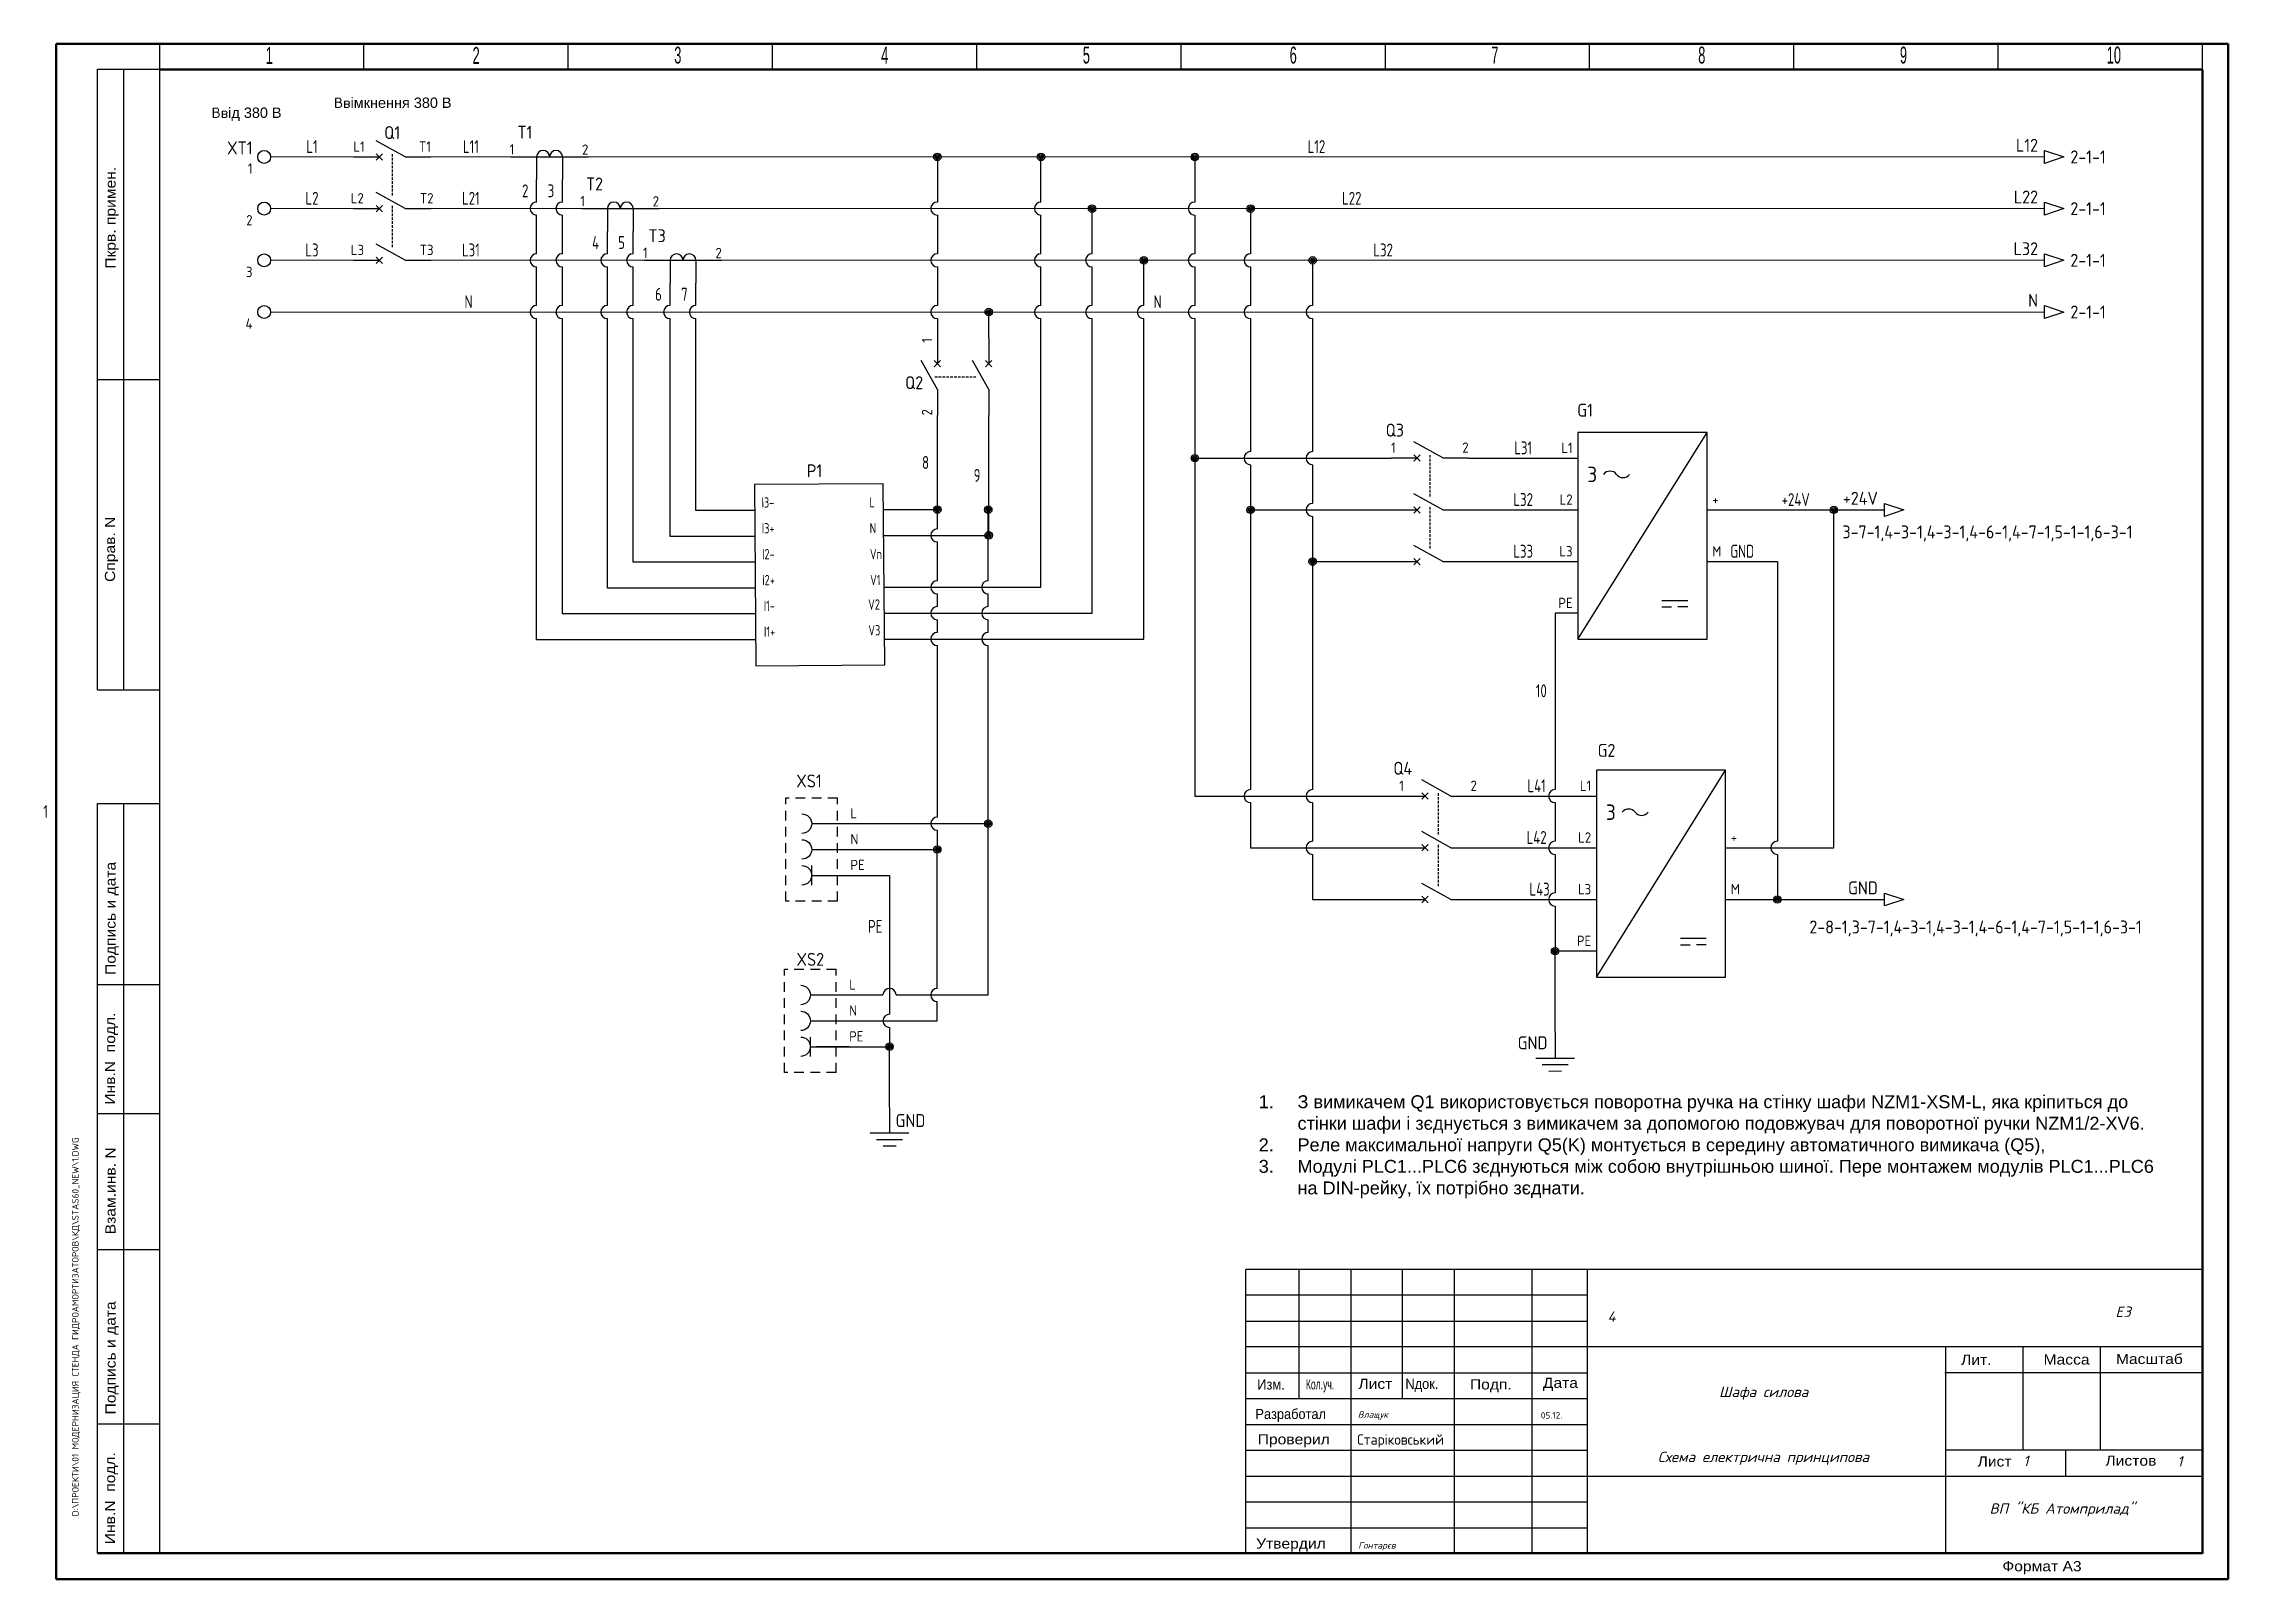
# Model space of a CAD drawing. Header units: millimetres. Extents: x -22 to 400, y -5 to 292.
import ezdxf
from ezdxf.enums import TextEntityAlignment as Align

# ---------------------------------------------------------------- set-up
doc = ezdxf.new("R2010")
doc.units = ezdxf.units.MM
doc.linetypes.add('Caddy_Solid', pattern=[0])
doc.linetypes.add('DASHED', pattern=[0.75, 0.5, -0.25])
for name, color, linetype in [('BLU_10.0mm^2', 5, 'Continuous'), ('GRN_0.75mm^2', 3, 'Continuous'), ('LINK', 9, 'DASHED'), ('RED_2.5mm^2', 1, 'Continuous'), ('SYMS', 7, 'Continuous'), ('TAGS', 51, 'Continuous'), ('TERMS', 4, 'Continuous'), ('TITLE', 7, 'Continuous'), ('WIREFIXED', 130, 'Continuous'), ('WIRENO', 70, 'Continuous'), ('WIREREF', 61, 'Continuous'), ('XREF', 7, 'Continuous')]:
    doc.layers.add(name, color=color, linetype=linetype)
doc.styles.add('Caddy_Vectorfont1n', font='arial.ttf', dxfattribs={"width": 1.1})
doc.styles.add('Caddy_Vectorfont1p', font='arial.ttf', dxfattribs={"width": 0.9})
doc.styles.add('GOST-2.304_Type-B', font='GOST Common.ttf')
doc.styles.add('ITALIC', font='ITALIC')
doc.styles.add('SIMPLEX', font='simplex')
doc.styles.add('WD', font='txt.shx')
doc.styles.add('WD_IEC', font='ISOCP2.shx', dxfattribs={"width": 0.9, "height": 4})

msp = doc.modelspace()

# ---------------------------------------------------------------- texts
at = {"lineweight": 60, "style": 'Caddy_Vectorfont1p', "width": 0.54}
for s, height, p in [('1', 3.27, (20.5, 288.04)), ('2', 3.27, (60.5, 288.04)), ('3', 3.27, (99.5, 288.1)), ('4', 3.27, (139.5, 288.1)), ('5', 3.27, (178.5, 288.1)), ('6', 3.27, (218.5, 288.1)), ('7', 3.27, (257.5, 288.1)), ('8', 3.27, (297.5, 288.1)), ('9', 3.27, (336.5, 288.1)), ('10', 3.275, (376.5, 288.1))]:
    msp.add_text(s, height=height, dxfattribs=at).set_placement(p)
at = {"style": 'Caddy_Vectorfont1n', "width": 1.1}
for s, p in [('Пкрв. примен.', (-8.53, 248.41)), ('Справ. N', (-8.63, 187.83)), ('Подпись и дата', (-8.53, 111.82)), ('Инв.N  подл.', (-8.63, 86.73)), ('Взам.инв. N', (-8.54, 61.67)), ('Подпись и дата', (-8.53, 26.82)), ('Подпись и дата', (-8.53, 26.82)), ('Инв.N  подл.', (-8.63, 1.73)), ('Инв.N  подл.', (-8.63, 1.73))]:
    msp.add_text(s, height=1.965, rotation=90, dxfattribs=at).set_placement(p)
for s, style, width, p in [('Лит.', 'Caddy_Vectorfont1n', 1.1, (348.33, 36.42)), ('Масса', 'Caddy_Vectorfont1n', 1.1, (364.28, 36.47)), ('Масштаб', 'Caddy_Vectorfont1n', 1.1, (378.28, 36.58)), ('Дата', 'Caddy_Vectorfont1n', 1.1, (267.46, 31.96)), ('Изм.', 'Caddy_Vectorfont1p', 0.9, (212.24, 31.65)), ('Кол.уч.', 'Caddy_Vectorfont1p', 0.603, (221.64, 31.67)), ('Лист', 'Caddy_Vectorfont1n', 1.1, (231.79, 31.77)), ('Nдок.', 'Caddy_Vectorfont1p', 0.9, (240.88, 31.76)), ('Подп.', 'Caddy_Vectorfont1n', 1.1, (253.35, 31.66)), ('Разработал', 'Caddy_Vectorfont1p', 0.9, (211.88, 25.94)), ('Проверил', 'Caddy_Vectorfont1n', 1.1, (212.32, 21.04)), ('Лист', 'Caddy_Vectorfont1n', 1.1, (351.52, 16.75)), ('Листов', 'Caddy_Vectorfont1n', 1.1, (376.25, 16.91)), ('Утвердил', 'Caddy_Vectorfont1n', 1.1, (212, 0.88))]:
    msp.add_text(s, height=1.965, dxfattribs=dict(style=style, width=width)).set_placement(p)
at = {"lineweight": 25, "style": 'Caddy_Vectorfont1n', "width": 1.1}
msp.add_text('Формат A3', height=1.965, dxfattribs=at).set_placement((356.31, -3.51))
at = {"layer": 'SYMS', "attachment_point": 1, "style": 'WD'}
for s, width, heights, insert, char_height in [('Вв{\\fArial|b0|i0|c204|p34;ід 380 В}', 20.6835, [0], (10.04, 279.59), 2), ('Вв{\\fArial|b0|i0|c204|p34;імкнення 380 В}', 24.5523, [1.96], (33.7, 281.52), 2), ('\\pxi-3,l4,t4;{\\fArial|b0|i0|c204|p34;1.^IЗ вимикачем Q1 використовується поворотна ручка на стінку шафи NZM1-XSM-L, яка кріпиться до стінки шафи і зєднується з вимикачем за допомогою подовжувач для поворотної ручки NZM1/2-XV6.\\P2.^IРеле максимальної напруги Q5(K) монтується в середину автоматичного вимикача (Q5),\\P3.^IМодулі PLC1...PLC6 зєднуються між собою внутрішньою шиної. Пере монтажем модулів PLC1...PLC6 на DIN-рейку, їх потрібно зєднати. }', 179.8396, [32.58], (210.02, 88.56), 2.5)]:
    msp.add_mtext_dynamic_manual_height_columns(s, width=width, gutter_width=10, heights=heights, dxfattribs=dict(at, insert=insert, char_height=char_height))

# ---------------------------------------------------------------- blocks, each defined once
blk = doc.blocks.new('wd_tb')
at = {"layer": 'TITLE', "color": 1}
for tag, p, height, style in [('JOB#', (-27.8, 21.28), 2, 'ITALIC'), ('ENGINEER', (-76.08, 2.7), 1.25, 'ITALIC'), ('DATE', (-40.71, 2.54), 1.25, 'SIMPLEX'), ('CHKDBY', (-76.23, -2.52), 1.25, 'ITALIC'), ('SHTS', (71.86, -5.33), 2, 'ITALIC'), ('NORMCON', (-76.52, -8.22), 1.25, 'ITALIC'), ('DRAWNBY', (-76.01, -22.6), 1.25, 'ITALIC')]:
    blk.add_attdef(tag, p, '', height=height, dxfattribs=dict(at, style=style))
at = {"layer": 'TITLE', "color": 1, "style": 'ITALIC'}
for tag, p in [('DWG#', (71.9, 22.22)), ('TITLE#1', (13.67, 8.9)), ('TITLE#2', (2.38, 0.12)), ('TITLE#3', (2.35, -5.88)), ('TITLE#4', (0.88, -21.24))]:
    blk.add_attdef(tag, text='', height=2, dxfattribs=at).set_placement(p, align=Align.CENTER)
blk.add_attdef('SH#', text='', height=2, dxfattribs=at).set_placement((62.92, -5.33), align=Align.RIGHT)
at = {"layer": 'TITLE', "color": 1, "style": 'SIMPLEX'}
blk.add_attdef('CAD#', (-323.45, -16.36), '', height=1.25, rotation=90, dxfattribs=at)
at = {"layer": 'TITLE', "color": 7, "flags": 9}
blk.add_attdef('WD_TB', (-308.28, -23.38), '', height=1.57, dxfattribs=at)
blk = doc.blocks.new('HT0002')
blk.add_circle((0, 0), 1.25)
at = {"style": 'WD_IEC'}
for tag, p in [('INST', (-2.25, 6.5)), ('LOC', (-2.25, 3.5)), ('DESC1', (-2.25, -6.25)), ('DESC2', (-2.25, -9.25)), ('DESC3', (-2.25, -12.25))]:
    blk.add_attdef(tag, text='', height=2.5, dxfattribs=at).set_placement(p, align=Align.RIGHT)
at = {"style": 'WD_IEC', "flags": 1}
for tag, p, height in [('ASSYCODE', (2.75, 10.75), 1), ('CATDESC', (2.75, 9.25), 1), ('MFG', (2.75, 7.25), 1.5), ('CAT', (2.75, 4.75), 1.5), ('X4PIN01', (-1.25, 1), 0.25), ('X4TERM01', (-1.25, 0), 0.25), ('X4TERMDESC01', (-1.25, 0.5), 0.4), ('STRIPSEQ', (0, 0), 0.025), ('X2PIN01', (0, 2.25), 0.25), ('X2TERM01', (0, 1.25), 0.25), ('X8PIN01', (0, -0.25), 0.25), ('X2TERMDESC01', (0, 1.75), 0.4), ('X1PIN01', (1.25, 1), 0.25), ('X1TERM01', (1.25, 0), 0.25), ('X1TERMDESC01', (1.25, 0.5), 0.4), ('LINKTERM', (0, -0.04), 0.025), ('X8TERM01', (0, -1.25), 0.25), ('X8TERMDESC01', (0, -0.75), 0.4)]:
    blk.add_attdef(tag, p, '', height=height, dxfattribs=at)
at = {"style": 'WD_IEC', "flags": 8}
for tag, height, p in [('TAGSTRIP', 2.5, (-2.25, 0.5)), ('TERM01', 2, (-2.25, -3.25))]:
    blk.add_attdef(tag, text='', height=height, dxfattribs=at).set_placement(p, align=Align.RIGHT)
blk = doc.blocks.new('HA1S1')
blk.add_lwpolyline([(0, 1.25), (3.75, 0), (0, -1.25)], close=True)
at = {"style": 'WD_IEC'}
for tag, height, flags, p in [('WIRENO', 2.5, 8, (-1.25, 1)), ('SIGCODE', 1, 1, (5, 1.8))]:
    blk.add_attdef(tag, text='', height=height, dxfattribs=dict(at, flags=flags)).set_placement(p, align=Align.RIGHT)
at = {"style": 'WD_IEC', "flags": 1}
blk.add_attdef('X4TERM01', (0, 0), '', height=0.32, dxfattribs=at)
at = {"style": 'WD_IEC'}
blk.add_attdef('XREF', text='', height=2.5, dxfattribs=at).set_placement((5, 0), align=Align.MIDDLE_LEFT)
blk.add_attdef('DESC1', text='', height=2.5, dxfattribs=at).set_placement((-1.25, -1), align=Align.TOP_RIGHT)
blk = doc.blocks.new('HCB1')
for p, q in [((-7.5, 0), (-2.5, 0)), ((2.5, 0), (-3.12, 3.12)), ((-1.88, -0.62), (-3.12, 0.62)), ((-1.88, 0.62), (-3.12, -0.62)), ((2.5, 0), (7.5, 0))]:
    blk.add_line(p, q)
at = {"style": 'WD_IEC'}
for tag, p in [('INST', (-5, 11.12)), ('LOC', (-5, 7.62)), ('TAG1', (-5, 4.12)), ('DESC2', (-5, -14.75)), ('DESC1', (-5, -11.25)), ('DESC3', (-5, -18.25))]:
    blk.add_attdef(tag, text='', height=2.5, dxfattribs=at).set_placement(p, align=Align.RIGHT)
for tag, p, height, flags in [('MFG', (4.92, 12.12), 1.5, 9), ('CAT', (4.92, 9.62), 1.5, 9), ('X4TERM01', (-7.5, 0), 0.32, 1), ('TERM01', (-7.5, 1), 2, 8), ('X2LINK', (0, 2.46), 0.32, 1), ('X8LINK', (0, 0.55), 0.32, 1), ('X1TERM02', (7.5, 0), 0.32, 1), ('ASSYCODE', (12.25, -2.75), 1, 1), ('FAMILY', (12.25, -4.25), 1, 1), ('CATDESC', (12.25, -5.75), 1, 1), ('CONTACT', (12.5, -7.5), 1, 1), ('COMMON', (13.75, -8.75), 1, 1)]:
    blk.add_attdef(tag, p, '', height=height, dxfattribs=dict(at, flags=flags))
at = {"style": 'WD_IEC', "flags": 8}
blk.add_attdef('TERM02', text='', height=2, dxfattribs=at).set_placement((7.5, 1), align=Align.RIGHT)
at = {"lineweight": 15, "style": 'WD_IEC'}
for tag, p in [('RATING1', (-5, -3.75)), ('XREF', (-5, -7.5))]:
    blk.add_attdef(tag, text='', height=2.5, dxfattribs=at).set_placement(p, align=Align.RIGHT)
blk = doc.blocks.new('HCB2')
for p, q in [((-7.5, 0), (-2.5, 0)), ((2.5, 0), (-3.12, 3.12)), ((-1.88, -0.62), (-3.12, 0.62)), ((-1.88, 0.62), (-3.12, -0.62)), ((2.5, 0), (7.5, 0))]:
    blk.add_line(p, q)
at = {"style": 'WD_IEC'}
for tag, p in [('INST', (-5, 11.12)), ('LOC', (-5, 7.62)), ('TAG2', (-5, 4.12)), ('DESC1', (-5, -13.75)), ('DESC2', (-5, -17.25)), ('DESC3', (-5, -20.75))]:
    blk.add_attdef(tag, text='', height=2.5, dxfattribs=at).set_placement(p, align=Align.RIGHT)
for tag, p, height, flags in [('TERM01', (-8, 1), 2, 8), ('X4TERM01', (-7.5, 0), 0.32, 1), ('X2LINK', (0, 2.46), 0.32, 1), ('X8LINK', (0, 0.55), 0.32, 1), ('X1TERM02', (7.5, 0), 0.32, 1), ('FAMILY', (12.25, -4.25), 1, 1), ('CONTACT', (12.5, -7.5), 1, 1)]:
    blk.add_attdef(tag, p, '', height=height, dxfattribs=dict(at, flags=flags))
at = {"style": 'WD_IEC', "flags": 8}
blk.add_attdef('TERM02', text='', height=2, dxfattribs=at).set_placement((8, 1), align=Align.RIGHT)
at = {"lineweight": 15, "style": 'WD_IEC', "flags": 1}
blk.add_attdef('RATING1', text='', height=2.5, dxfattribs=at).set_placement((-5, -6.25), align=Align.RIGHT)
at = {"lineweight": 15, "style": 'WD_IEC'}
blk.add_attdef('XREF', text='', height=2.5, dxfattribs=at).set_placement((-5, -10), align=Align.RIGHT)
blk = doc.blocks.new('HXF1T1')
for p, q in [((-7.5, 0), (7.5, 0)), ((-2.5, 0), (-2.5, -4.4)), ((2.5, 0), (2.5, -4.4))]:
    blk.add_line(p, q)
for centre in [(-1.25, 0), (1.25, 0)]:
    blk.add_arc(centre, 1.25, 0, 180)
at = {"style": 'WD_IEC'}
for tag, height, p in [('INST', 2.5, (-3.32, 9.51)), ('LOC', 2.5, (-3.32, 6.51)), ('TAG1', 2.5, (-3.32, 3.51)), ('TERM02', 2, (7.5, 0.41)), ('RATING1', 2.5, (-3.42, -3.63)), ('DESC1', 2.5, (-3.42, -11.78)), ('DESC3', 2.5, (-3.42, -18.83)), ('DESC2', 2.5, (-3.42, -15.49))]:
    blk.add_attdef(tag, text='', height=height, dxfattribs=at).set_placement(p, align=Align.RIGHT)
at = {"style": 'WD_IEC', "flags": 1}
for tag, p, height in [('MFG', (10.05, 3.46), 1.5), ('X4TERM01', (-7.5, 0), 0.32), ('CAT', (10.05, 0.96), 1.5), ('X8TERM04', (-2.5, -4.4), 0.32), ('X8TERM03', (2.5, -4.4), 0.32), ('ASSYCODE', (10.03, -2.06), 1), ('FAMILY', (10.03, -3.61), 1), ('CATDESC', (10.03, -5.11), 1)]:
    blk.add_attdef(tag, p, '', height=height, dxfattribs=at)
at = {"style": 'WD_IEC'}
for tag, p in [('TERM01', (-7.73, 0.46)), ('TERM04', (-2.6, -4.36)), ('TERM03', (2.48, -4.36))]:
    blk.add_attdef(tag, p, '', height=2, dxfattribs=at)
at = {"style": 'WD_IEC', "flags": 1}
blk.add_attdef('X1TERM02', (7.5, 0), '', height=0.32, rotation=0.0742, dxfattribs=at)
at = {"lineweight": 15, "style": 'WD_IEC'}
blk.add_attdef('XREF', text='', height=2.5, dxfattribs=at).set_placement((-3.42, -7.93), align=Align.RIGHT)
blk = doc.blocks.new('WDDOT')
for radius in [0.72, 0.449, 0.223]:
    blk.add_circle((0, 0), radius)
blk = doc.blocks.new('VCB1')
for p, q in [((0, 7.5), (0, 2.5)), ((0, -2.5), (-3.12, 3.12)), ((0.62, 1.88), (-0.62, 3.12)), ((-0.62, 1.88), (0.62, 3.12)), ((0, -2.5), (0, -7.5))]:
    blk.add_line(p, q)
at = {"style": 'WD_IEC'}
for tag, p in [('INST', (-8, 5.25)), ('LOC', (-8, 1.75)), ('TAG1', (-8, -1.75)), ('RATING1', (-8, -6.35)), ('DESC1', (-8, -14.35)), ('DESC2', (-8, -17.85)), ('DESC3', (-8, -21.35))]:
    blk.add_attdef(tag, text='', height=2.5, dxfattribs=at).set_placement(p, align=Align.RIGHT)
blk.add_attdef('TERM01', text='', height=2, rotation=90, dxfattribs=at).set_placement((-1, 7.5), align=Align.RIGHT)
at = {"style": 'WD_IEC', "flags": 1}
for tag, p, height in [('X2TERM01', (0, 7.5), 0.32), ('MFG', (2.75, 6.5), 1.5), ('CAT', (2.75, 4), 1.5), ('X4LINK', (-2, 0), 0.32), ('X1LINK', (-0.5, 0), 0.32), ('X8TERM02', (0, -7.5), 0.32), ('ASSYCODE', (1, -9), 1), ('FAMILY', (1, -10.5), 1), ('CATDESC', (1, -12), 1), ('CONTACT', (1, -13.5), 1), ('COMMON', (2.25, -14.75), 1)]:
    blk.add_attdef(tag, p, '', height=height, dxfattribs=at)
at = {"style": 'WD_IEC'}
blk.add_attdef('TERM02', (-1, -7.5), '', height=2, rotation=90, dxfattribs=at)
at = {"lineweight": 15, "style": 'WD_IEC'}
blk.add_attdef('XREF', text='', height=2.5, dxfattribs=at).set_placement((-8, -10.35), align=Align.RIGHT)
blk = doc.blocks.new('VCB2')
for p, q in [((0, 7.5), (0, 2.5)), ((0, -2.5), (-3.12, 3.12)), ((0.62, 1.88), (-0.62, 3.12)), ((-0.62, 1.88), (0.62, 3.12)), ((0, -2.5), (0, -7.5))]:
    blk.add_line(p, q)
at = {"style": 'WD_IEC'}
for tag, p in [('INST', (-8, 2.65)), ('LOC', (-8, -0.35)), ('TAG2', (-8, -3.35)), ('DESC1', (-8, -13.35)), ('DESC3', (-8, -19.35)), ('DESC2', (-8, -16.35))]:
    blk.add_attdef(tag, text='', height=2.5, dxfattribs=at).set_placement(p, align=Align.RIGHT)
blk.add_attdef('TERM01', text='', height=2, rotation=90, dxfattribs=at).set_placement((-1, 7.5), align=Align.RIGHT)
at = {"style": 'WD_IEC', "flags": 1}
for tag, p, height in [('X2TERM01', (0, 7.5), 0.32), ('X4LINK', (-2.5, 0), 0.32), ('X1LINK', (-0.5, 0), 0.32), ('X8TERM02', (0, -7.5), 0.32), ('FAMILY', (1, -10.5), 1), ('CONTACT', (1, -13.5), 1)]:
    blk.add_attdef(tag, p, '', height=height, dxfattribs=at)
at = {"style": 'WD_IEC'}
blk.add_attdef('TERM02', (-1, -7.5), '', height=2, rotation=90, dxfattribs=at)
at = {"style": 'WD_IEC', "flags": 1}
blk.add_attdef('RATING1', text='', height=2.5, dxfattribs=at).set_placement((-8, -6.35), align=Align.RIGHT)
at = {"lineweight": 15, "style": 'WD_IEC'}
blk.add_attdef('XREF', text='', height=2.5, dxfattribs=at).set_placement((-8, -10.35), align=Align.RIGHT)
blk = doc.blocks.new('HPW1_3PH')
for p, q in [((0, -35), (25, 5)), ((16.25, -27.5), (21.25, -27.5)), ((16.25, -28.75), (18.125, -28.75)), ((21.25, -28.75), (19.375, -28.75))]:
    blk.add_line(p, q)
blk.add_lwpolyline([(0, -35), (25, -35), (25, 5), (0, 5)], close=True)
for centre, start, end in [((6.25, -4.0625), 36.869898, 143.130102), ((8.75, -2.1875), 216.869898, 323.130102)]:
    blk.add_arc(centre, 1.5625, start, end)
at = {"style": 'WD_IEC'}
blk.add_text('3', height=3, dxfattribs=at).set_placement((3.75, -3.125), align=Align.MIDDLE_RIGHT)
for tag, height, p in [('INST', 2.5, (-2.5, 16.5)), ('LOC', 2.5, (-2.5, 13)), ('TAG1', 2.5, (-2.5, 9.5)), ('RATING1', 2.5, (-2.5, 5)), ('TERM01', 2, (-1, 1)), ('TERM02', 2, (-1, -9)), ('TERM03', 2, (-1, -19)), ('TERM04', 2, (-1, -29)), ('XREF', 2.5, (-2.5, -35)), ('DESC1', 2.5, (-2.5, -38.85)), ('DESC2', 2.5, (-2.5, -42.35)), ('DESC3', 2.5, (-2.5, -45.85))]:
    blk.add_attdef(tag, text='', height=height, dxfattribs=at).set_placement(p, align=Align.RIGHT)
at = {"style": 'WD_IEC', "flags": 1}
for tag, p, height in [('MFG', (27.75, 4), 1.5), ('X4TERM01', (0, 0), 0.32), ('CAT', (27.75, 1.5), 1.5), ('X4TERM02', (0, -10), 0.32), ('X1TERM05', (25, -10), 0.32), ('X4TERM03', (0, -20), 0.32), ('X1TERM06', (25, -20), 0.32), ('X4TERM04', (0, -30), 0.32), ('ASSYCODE', (26, -31.5), 1), ('FAMILY', (26, -33), 1), ('CATDESC', (26, -34.5), 1)]:
    blk.add_attdef(tag, p, '', height=height, dxfattribs=at)
at = {"style": 'WD_IEC'}
for tag, p in [('TERM05', (26, -9)), ('TERM06', (26, -19))]:
    blk.add_attdef(tag, p, '', height=2, dxfattribs=at)
blk = doc.blocks.new('HPM1_017_EM20')
at = {"layer": 'SYMS'}
blk.add_lwpolyline([(-12.44, 17.52), (12.47, 17.52), (12.47, -17.5), (-12.5, -17.5)], close=True, dxfattribs=at)
at = {"style": 'WD_IEC'}
for tag, height, p in [('INST', 2.7, (2.79, 24.92)), ('TAG1', 2.5, (2.88, 18.88)), ('LOC', 2.7, (2.79, 21.92)), ('DESC1', 2.7, (4.36, 11.15)), ('XREF', 2.7, (4.36, 13.95)), ('DESC2', 2.7, (4.36, 7.91)), ('DESC3', 2.7, (4.36, 4.67))]:
    blk.add_attdef(tag, text='', height=height, dxfattribs=at).set_placement(p, align=Align.RIGHT)
for tag, p, height, style, flags in [('MFG', (12.8, 26.18), 1.5, 'WD_IEC', 9), ('ASSYCODE', (12.66, 21.55), 1, 'WD_IEC', 1), ('CAT', (12.8, 23.68), 1.5, 'WD_IEC', 9), ('X2LINK', (0.02, 17.52), 0.01, 'WD', 1), ('FAMILY', (12.84, 19.53), 1, 'WD_IEC', 1), ('X4TERM01', (-12.44, 12.52), 0.08, 'WD_IEC', 1), ('X1TERM12', (12.47, 12.5), 0.08, 'WD_IEC', 1), ('X4TERM02', (-12.45, 7.53), 0.08, 'WD_IEC', 1), ('X1TERM11', (12.47, 7.5), 0.08, 'WD_IEC', 1), ('X4TERM03', (-12.46, 2.5), 0.08, 'WD_IEC', 1), ('X1TERM10', (12.47, 2.5), 0.08, 'WD_IEC', 1), ('X4TERM04', (-12.47, -2.5), 0.08, 'WD_IEC', 1), ('X1TERM09', (12.47, -2.5), 0.08, 'WD_IEC', 1), ('X4TERM05', (-12.48, -7.5), 0.08, 'WD_IEC', 1), ('X1TERM08', (12.47, -7.5), 0.08, 'WD_IEC', 1), ('X4TERM06', (-12.49, -12.5), 0.08, 'WD_IEC', 1), ('X1TERM07', (12.47, -12.5), 0.08, 'WD_IEC', 1)]:
    blk.add_attdef(tag, p, '', height=height, dxfattribs=dict(style=style, flags=flags))
at = {"style": 'WD_IEC', "width": 0.8}
for tag, p in [('TERM01', (-12.44, 13.52)), ('TERM02', (-12.45, 8.53)), ('TERM03', (-12.46, 3.5)), ('TERM04', (-12.47, -1.5)), ('TERM05', (-12.48, -6.5)), ('TERM06', (-12.49, -11.5))]:
    blk.add_attdef(tag, p, '', height=2, dxfattribs=at)
for tag, p in [('TERM12', (12.47, 13.5)), ('TERM11', (12.47, 8.5)), ('TERM10', (12.47, 3.5)), ('TERM09', (12.47, -1.5)), ('TERM08', (12.47, -6.5)), ('TERM07', (12.47, -11.5))]:
    blk.add_attdef(tag, text='', height=2, dxfattribs=at).set_placement(p, align=Align.RIGHT)
blk = doc.blocks.new('WD_WNH')
at = {"linetype": 'Continuous', "style": 'WD_IEC', "width": 0.8}
blk.add_attdef('WIRENO', text='', height=2.5, dxfattribs=at).set_placement((0, 0.75), align=Align.CENTER)
at = {"style": 'WD_IEC', "flags": 1}
for tag, p in [('W08USER', (0, 0.375)), ('W04USER', (0, 0.875)), ('W05USER', (0, 0.75)), ('W09USER', (0, 0.25)), ('W03USER', (0, 1)), ('W06USER', (0, 0.625)), ('W07USER', (0, 0.5)), ('W02USER', (0, 1.125)), ('W01USER', (0, 1.25)), ('W10USER', (0, 0.125))]:
    blk.add_attdef(tag, text='', height=0.08, dxfattribs=at).set_placement(p, align=Align.CENTER)
blk = doc.blocks.new('WD_WNV')
at = {"linetype": 'Continuous', "style": 'WD_IEC', "width": 0.8}
blk.add_attdef('WIRENO', text='', height=2.5, dxfattribs=at).set_placement((-1.6, 0), align=Align.MIDDLE_RIGHT)
at = {"style": 'WD_IEC', "flags": 1}
for tag, p in [('W08USER', (-1, 0.375)), ('W04USER', (-1, 0.875)), ('W05USER', (-1, 0.75)), ('W09USER', (-1, 0.25)), ('W03USER', (-1, 1)), ('W06USER', (-1, 0.625)), ('W07USER', (-1, 0.5)), ('W02USER', (-1, 1.125)), ('W01USER', (-1, 1.25)), ('W10USER', (-1, 0.125))]:
    blk.add_attdef(tag, text='', height=0.08, dxfattribs=at).set_placement(p, align=Align.CENTER)
blk = doc.blocks.new('HCN1RSGL')
for p, q in [((4.375, 5), (2.5, 5)), ((2.5, 3.75), (2.5, 5)), ((7.5, 5), (5.625, 5)), ((10.625, 5), (8.75, 5)), ((12.5, 5), (11.875, 5)), ((12.5, 3.75), (12.5, 5)), ((2.5, 0.625), (2.5, 2.5)), ((7.5, 0), (2.5, 0)), ((12.5, 0.625), (12.5, 2.5)), ((2.5, -2.5), (2.5, -0.625)), ((2.5, -5.625), (2.5, -3.75)), ((12.5, -2.5), (12.5, -0.625)), ((12.5, -5.625), (12.5, -3.75)), ((7.5, -5), (2.5, -5)), ((2.5, -8.75), (2.5, -6.875)), ((7.5, -11.875), (7.5, -8.125)), ((12.5, -8.75), (12.5, -6.875)), ((7.5, -10), (2.5, -10)), ((2.5, -11.875), (2.5, -10)), ((12.5, -11.875), (12.5, -10)), ((2.5, -15), (2.5, -13.125)), ((2.5, -15), (4.375, -15)), ((5.625, -15), (7.5, -15)), ((8.75, -15), (10.625, -15)), ((11.875, -15), (12.5, -15)), ((12.5, -15), (12.5, -13.125))]:
    blk.add_line(p, q)
at = {"linetype": 'Continuous'}
for p, q in [((2.5, 0), (0, 0)), ((2.5, -5), (0, -5)), ((2.5, -10), (0, -10))]:
    blk.add_line(p, q, dxfattribs=at)
for centre in [(9.375, 0), (9.375, -5), (9.375, -10)]:
    blk.add_arc(centre, 1.875, 90, 270)
at = {"style": 'WD_IEC'}
for tag, p in [('INST', (2.25, 17.5)), ('RATING1', (2.25, 10.5)), ('LOC', (2.25, 14)), ('TAG1', (2.25, 7))]:
    blk.add_attdef(tag, text='', height=2.5, dxfattribs=at).set_placement(p, align=Align.RIGHT)
for tag, p, height, flags in [('MFG', (15, 3.75), 1.5, 9), ('X4TERM01', (0, 0), 0.32, 1), ('TERM01', (0, 1), 2, 8), ('CAT', (15, 1.25), 1.5, 9), ('TERM02', (0, -4), 2, 8), ('X4TERM02', (0, -5), 0.32, 1), ('TERM03', (0, -9), 2, 8), ('X4TERM03', (0, -10), 0.32, 1), ('ASSYCODE', (13.5, -16.5), 1, 1), ('FAMILY', (13.5, -18), 1, 1), ('CATDESC', (13.5, -19.5), 1, 1)]:
    blk.add_attdef(tag, p, '', height=height, dxfattribs=dict(at, flags=flags))
at = {"lineweight": 15, "style": 'WD_IEC'}
blk.add_attdef('XREF', text='', height=2.5, dxfattribs=at).set_placement((0.25, -15.25), align=Align.RIGHT)
at = {"style": 'WD_IEC'}
for tag, p in [('DESC2', (7.5, -22.25)), ('DESC1', (7.5, -18.75)), ('DESC3', (7.5, -25.75))]:
    blk.add_attdef(tag, text='', height=2.5, dxfattribs=at).set_placement(p, align=Align.MIDDLE)
blk = doc.blocks.new('HGND2')
for p, q in [((0, 0), (5, 0)), ((5, -3.75), (5, 3.75)), ((6.25, -2.5), (6.25, 2.5)), ((7.5, -1.25), (7.5, 1.25))]:
    blk.add_line(p, q)
at = {"style": 'WD_IEC'}
for tag, p in [('INST', (2.5, 11.63)), ('LOC', (2.5, 8.13)), ('TAG1', (2.5, 4.63))]:
    blk.add_attdef(tag, text='', height=2.5, dxfattribs=at).set_placement(p, align=Align.RIGHT)
at = {"style": 'WD_IEC', "flags": 1}
blk.add_attdef('X4TERM01', (0, 0), '', height=0.32, dxfattribs=at)

# ---------------------------------------------------------------- linework, layer by layer
at = {"color": 0, "linetype": 'Caddy_Solid', "lineweight": 50}
msp.add_line((400, 291.94), (-20, 291.94), dxfattribs=at)
at = {"linetype": 'Caddy_Solid', "lineweight": 50}
for p, q in [((-20, 291.94), (-20, -5.06)), ((400, -5.06), (400, 291.94)), ((0, 286.94), (395, 286.94)), ((395, 286.88), (395, -0.06)), ((395, 0), (-12, 0)), ((-20, -5.06), (400, -5.06))]:
    msp.add_line(p, q, dxfattribs=at)
at = {"linetype": 'Caddy_Solid', "lineweight": 25}
for p, q in [((0, 286.94), (0, 291.94)), ((39.5, 286.94), (39.5, 291.94)), ((79, 286.94), (79, 291.94)), ((118.5, 286.94), (118.5, 291.94)), ((158, 286.94), (158, 291.94)), ((197.5, 286.94), (197.5, 291.94)), ((237, 286.94), (237, 291.94)), ((276.5, 286.94), (276.5, 291.94)), ((316, 286.94), (316, 291.94)), ((355.5, 286.94), (355.5, 291.94)), ((395, 286.94), (395, 291.94))]:
    msp.add_line(p, q, dxfattribs=at)
at = {"linetype": 'Caddy_Solid'}
for p, q in [((-12, 287), (0, 287)), ((-12, 167), (-12, 287)), ((-7, 287), (-7, 167)), ((0, 0), (0, 287)), ((0, 0), (0, 287)), ((-12, 227), (0, 227)), ((-12, 167), (0, 167)), ((-12, 0), (-12, 145)), ((-12, 145), (0, 145)), ((-12, 0), (-12, 145)), ((-7, 145), (-7, 0)), ((-7, 145), (-7, 0)), ((-12, 110), (0, 110)), ((-12, 85), (0, 85)), ((-12, 58.74), (0, 58.74)), ((395, 54.88), (210, 54.88)), ((210, -0.12), (210, 54.88)), ((220.31, 29.88), (220.31, 54.82)), ((230.31, 54.82), (230.31, -0.18)), ((240.31, 29.88), (240.31, 54.82)), ((250.31, 54.82), (250.31, -0.18)), ((265.31, 54.82), (265.31, -0.18)), ((276.06, -0.12), (276.06, 54.88)), ((276.06, 49.88), (210, 49.88)), ((210, 44.88), (276.06, 44.88)), ((395, 39.88), (210, 39.88)), ((345.31, 39.88), (345.31, -0.18)), ((360.31, 20), (360.31, 39.88)), ((375.31, 20), (375.31, 39.88)), ((210, 34.88), (276.06, 34.88)), ((345.19, 34.91), (394.88, 34.91)), ((210, 29.88), (276.06, 29.88)), ((-12, 25), (0, 25)), ((-12, 25), (0, 25)), ((210, 24.88), (276.06, 24.88)), ((276.06, 19.88), (210, 19.88)), ((345.31, 20), (395, 20)), ((368.57, 14.82), (368.57, 19.89)), ((210, 14.88), (276.06, 14.88)), ((276.06, 14.88), (395, 14.88)), ((276.06, 9.88), (210, 9.88)), ((210, 4.88), (276.06, 4.88)), ((1.06, 0), (0, 0))]:
    msp.add_line(p, q, dxfattribs=at)
msp.add_line((133.32, 97.93), (126.97, 97.93))
at = {"layer": 'BLU_10.0mm^2', "lineweight": 13}
for p, q in [((21.45, 270.04), (37.45, 270.04)), ((52.45, 270.04), (67.89, 270.04)), ((82.89, 270.04), (364.46, 270.04)), ((21.45, 260.04), (37.45, 260.04)), ((52.45, 260.04), (81.56, 260.04)), ((96.56, 260.04), (364.46, 260.04)), ((21.45, 250.04), (37.45, 250.04)), ((52.45, 250.04), (93.69, 250.04)), ((108.69, 250.04), (364.46, 250.04)), ((21.45, 240.04), (364.46, 240.04))]:
    msp.add_line(p, q, dxfattribs=at)
at = {"layer": 'GRN_0.75mm^2'}
for p, q in [((150.37, 270.04), (150.37, 261.31)), ((170.41, 261.31), (170.41, 270.04)), ((72.89, 261.31), (72.89, 265.64)), ((77.89, 261.31), (77.89, 265.64)), ((72.89, 251.31), (72.89, 258.77)), ((77.89, 251.31), (77.89, 258.77)), ((150.37, 258.77), (150.37, 251.31)), ((170.41, 251.31), (170.41, 258.77)), ((180.29, 251.31), (180.29, 260.04)), ((86.56, 251.31), (86.56, 255.64)), ((91.56, 251.31), (91.56, 255.64)), ((190.31, 241.31), (190.31, 250.04)), ((72.89, 241.31), (72.89, 248.77)), ((77.89, 241.31), (77.89, 248.77)), ((86.56, 241.31), (86.56, 248.77)), ((91.56, 241.31), (91.56, 248.77)), ((98.69, 241.31), (98.69, 245.64)), ((103.69, 241.31), (103.69, 245.64)), ((150.37, 248.77), (150.37, 241.31)), ((170.41, 241.31), (170.41, 248.77)), ((180.29, 241.31), (180.29, 248.77)), ((72.89, 176.64), (72.89, 238.77)), ((77.89, 181.64), (77.89, 238.77)), ((86.56, 186.64), (86.56, 238.77)), ((91.56, 191.64), (91.56, 238.77)), ((98.69, 196.64), (98.69, 238.77)), ((103.69, 201.64), (103.69, 238.77)), ((150.37, 238.77), (150.37, 235.03)), ((160.31, 235.03), (160.31, 240.04)), ((170.41, 186.8), (170.41, 238.77)), ((180.29, 181.8), (180.29, 238.77)), ((190.31, 176.8), (190.31, 238.77)), ((150.37, 201.83), (150.37, 220.03)), ((160.31, 196.84), (160.31, 220.03)), ((115.05, 201.64), (103.69, 201.64)), ((139.96, 201.83), (150.37, 201.83)), ((150.37, 198.11), (150.37, 201.82)), ((160.21, 188.07), (160.21, 201.82)), ((115.08, 196.64), (98.69, 196.64)), ((140, 196.84), (160.31, 196.84)), ((150.37, 188.07), (150.37, 195.57)), ((115.11, 191.64), (91.56, 191.64)), ((115.15, 186.64), (86.56, 186.64)), ((140.09, 186.8), (170.41, 186.8)), ((140.13, 181.8), (180.29, 181.8)), ((150.37, 183.07), (150.37, 185.53)), ((160.21, 183.07), (160.21, 185.53)), ((274.21, 181.77), (269.82, 181.77)), ((269.82, 181.77), (269.82, 147.69)), ((115.18, 181.64), (77.89, 181.64)), ((150.37, 178.07), (150.37, 180.53)), ((160.21, 178.07), (160.21, 180.53)), ((115.21, 176.64), (72.89, 176.64)), ((140.17, 176.8), (190.31, 176.8)), ((150.37, 142.36), (150.37, 175.53)), ((160.21, 141.09), (160.21, 175.53)), ((269.82, 145.15), (269.82, 137.69)), ((133.57, 141.09), (160.21, 141.09)), ((150.37, 136.09), (150.37, 139.82)), ((160.21, 107.95), (160.21, 141.09)), ((133.57, 136.09), (150.37, 136.09)), ((150.35, 109.22), (150.35, 136.08)), ((133.57, 131.09), (141.13, 131.09)), ((141.13, 131.09), (141.13, 104.22)), ((269.82, 135.15), (269.82, 134.54)), ((269.82, 134.54), (269.82, 127.69)), ((269.82, 125.15), (269.82, 116.42)), ((277.8, 116.42), (269.82, 116.42)), ((269.82, 100.75), (269.82, 116.42)), ((133.32, 107.95), (139.86, 107.95)), ((142.4, 107.95), (160.21, 107.95)), ((150.35, 102.95), (150.35, 106.68)), ((133.32, 102.95), (150.35, 102.95)), ((141.13, 101.68), (141.13, 97.93)), ((133.32, 97.95), (141.13, 97.95)), ((141.13, 86.26), (141.13, 97.95))]:
    msp.add_line(p, q, dxfattribs=at)
for centre, start, end in [((72.89, 260.04), 90, 270), ((77.89, 260.04), 90, 270), ((150.37, 260.04), 90, 270), ((170.41, 260.04), 90, 270), ((72.89, 250.04), 90, 270), ((77.89, 250.04), 90, 270), ((86.56, 250.04), 90, 270), ((91.56, 250.04), 90, 270), ((150.37, 250.04), 90, 270), ((170.41, 250.04), 90, 270), ((180.29, 250.04), 90, 270), ((72.89, 240.04), 90, 270), ((77.89, 240.04), 90, 270), ((86.56, 240.04), 90, 270), ((91.56, 240.04), 90, 270), ((98.69, 240.04), 90, 270), ((103.69, 240.04), 90, 270), ((150.37, 240.04), 90, 270), ((170.41, 240.04), 90, 270), ((180.29, 240.04), 90, 270), ((190.31, 240.04), 90, 270), ((150.37, 196.84), 90, 270), ((150.37, 186.8), 90, 270), ((160.21, 186.8), 90, 270), ((150.37, 181.8), 90, 270), ((160.21, 181.8), 90, 270), ((150.37, 176.8), 90, 270), ((160.21, 176.8), 90, 270), ((269.82, 146.42), 90, 270), ((150.37, 141.09), 90, 270), ((269.82, 136.42), 90, 270), ((269.82, 126.42), 90, 270), ((141.13, 107.95), 0, 180), ((150.35, 107.95), 90, 270), ((141.13, 102.95), 90, 270)]:
    msp.add_arc(centre, 1.27, start, end, dxfattribs=at)
at = {"layer": 'LINK'}
for points in [[(44.95, 270.59), (44.95, 262.5)], [(44.95, 260.59), (44.95, 252.5)], [(149.87, 227.53), (157.81, 227.53)], [(245.6, 212.38), (245.6, 204.23)], [(245.6, 202.32), (245.6, 194.23)], [(247.19, 146.98), (247.19, 138.88)], [(247.19, 136.98), (247.19, 128.88)]]:
    msp.add_lwpolyline(points, dxfattribs=at)
at = {"layer": 'RED_2.5mm^2'}
for p, q in [((200.15, 270.04), (200.15, 261.31)), ((200.15, 258.77), (200.15, 251.31)), ((210.94, 260.04), (210.94, 251.31)), ((222.94, 250.04), (222.94, 241.31)), ((200.15, 248.77), (200.15, 241.31)), ((210.94, 248.77), (210.94, 241.31)), ((200.15, 238.77), (200.15, 146.42)), ((210.94, 238.77), (210.94, 213.04)), ((222.94, 238.77), (222.94, 213.04)), ((200.15, 211.77), (238.1, 211.77)), ((253.1, 211.77), (274.21, 211.77)), ((210.94, 210.5), (210.94, 147.69)), ((222.94, 210.5), (222.94, 203.04)), ((210.94, 201.77), (238.1, 201.77)), ((222.94, 200.5), (222.94, 147.69)), ((253.1, 201.77), (274.21, 201.77)), ((299.21, 201.77), (333.49, 201.77)), ((323.73, 136.42), (323.73, 201.77)), ((222.94, 191.77), (238.1, 191.77)), ((253.1, 191.77), (274.21, 191.77)), ((299.21, 191.77), (312.8, 191.77)), ((312.8, 191.77), (312.8, 137.69)), ((200.15, 146.42), (239.69, 146.42)), ((210.94, 145.15), (210.94, 136.42)), ((222.94, 145.15), (222.94, 137.69)), ((254.69, 146.42), (277.8, 146.42)), ((210.94, 136.42), (239.69, 136.42)), ((254.69, 136.42), (277.8, 136.42)), ((302.8, 136.42), (323.73, 136.42)), ((222.94, 135.15), (222.94, 126.42)), ((312.8, 135.15), (312.8, 126.42)), ((222.94, 126.42), (239.69, 126.42)), ((254.69, 126.42), (277.8, 126.42)), ((302.8, 126.42), (333.49, 126.42))]:
    msp.add_line(p, q, dxfattribs=at)
for centre in [(200.15, 260.04), (200.15, 250.04), (210.94, 250.04), (200.15, 240.04), (210.94, 240.04), (222.94, 240.04), (210.94, 211.77), (222.94, 211.77), (222.94, 201.77), (210.94, 146.42), (222.94, 146.42), (222.94, 136.42), (312.8, 136.42)]:
    msp.add_arc(centre, 1.27, 90, 270, dxfattribs=at)

# ---------------------------------------------------------------- block references
ref = msp.add_blockref('wd_tb', (307.77, 23.49))
ref.add_attrib('CAD#', 'D:\\ПРОЕКТИ\\01 МОДЕРНИЗАЦИЯ СТЕНДА ГИДРОАМОРТИЗАТОРОВ\\КД\\STAS60_NEW\\1.DWG', (-15.69, 7.12), dxfattribs={"layer": 'TITLE', "color": 1, "height": 1.25, "rotation": 90, "style": 'SIMPLEX'})
ref.add_attrib('JOB#', '4', (279.97, 44.77), dxfattribs={"layer": 'TITLE', "color": 1, "height": 2, "style": 'ITALIC'})
ref.add_attrib('DWG#', 'Е3', dxfattribs={"layer": 'TITLE', "color": 1, "height": 2, "style": 'ITALIC'}).set_placement((379.67, 45.7), align=Align.CENTER)
ref.add_attrib('TITLE#1', 'ВП "КБ Атомприлад"', dxfattribs={"layer": 'TITLE', "color": 1, "height": 2, "style": 'ITALIC'}).set_placement((367.87, 7.62), align=Align.CENTER)
ref.add_attrib('TITLE#2', 'Шафа силова', dxfattribs={"layer": 'TITLE', "color": 1, "height": 2, "style": 'ITALIC'}).set_placement((310.15, 30.19), align=Align.CENTER)
ref.add_attrib('TITLE#3', 'Схема електрична принципова', dxfattribs={"layer": 'TITLE', "color": 1, "height": 2, "style": 'ITALIC'}).set_placement((310.11, 17.61), align=Align.CENTER)
ref.add_attrib('ENGINEER', 'Влащук', (231.68, 26.18), dxfattribs={"layer": 'TITLE', "color": 1, "height": 1.25, "style": 'ITALIC'})
ref.add_attrib('CHKDBY', 'Старіковський', (231.54, 20.97), dxfattribs={"layer": 'TITLE', "color": 1, "height": 2, "style": 'GOST-2.304_Type-B'})
ref.add_attrib('DRAWNBY', 'Гонтарєв', (231.75, 0.89), dxfattribs={"layer": 'TITLE', "color": 1, "height": 1.25, "style": 'ITALIC'})
ref.add_attrib('DATE', '05.12.', (267.06, 26.03), dxfattribs={"layer": 'TITLE', "color": 1, "height": 1.25, "style": 'SIMPLEX'})
ref.add_attrib('SH#', '1', dxfattribs={"layer": 'TITLE', "color": 1, "height": 2, "style": 'ITALIC'}).set_placement((361.38, 16.85), align=Align.RIGHT)
ref.add_attrib('SHTS', '1', (390.11, 16.75), dxfattribs={"layer": 'TITLE', "color": 1, "height": 2, "style": 'ITALIC'})
at = {"layer": 'SYMS'}
ref = msp.add_blockref('HCB1', (44.95, 270.04), dxfattribs=at)
ref.add_attrib('TERM02', 'T1', dxfattribs={"layer": 'TERMS', "height": 2, "style": 'WD_IEC', "flags": 8}).set_placement((52.45, 271.04), align=Align.RIGHT)
ref.add_attrib('TERM01', 'L1', (37.45, 271.04), dxfattribs={"layer": 'TERMS', "height": 2, "style": 'WD_IEC', "flags": 8})
ref.add_attrib('TAG1', 'Q1', dxfattribs={"layer": 'TAGS', "height": 2.5, "style": 'WD_IEC'}).set_placement((46.5, 273.49), align=Align.RIGHT)
ref = msp.add_blockref('HXF1T1', (75.39, 270.04), dxfattribs=at)
ref.add_attrib('TERM02', '2', dxfattribs={"layer": 'TERMS', "height": 2, "style": 'WD_IEC'}).set_placement((82.89, 270.45), align=Align.RIGHT)
ref.add_attrib('TERM01', '1', (67.66, 270.5), dxfattribs={"layer": 'TERMS', "height": 2, "style": 'WD_IEC'})
ref.add_attrib('TAG1', 'T1', dxfattribs={"layer": 'TAGS', "height": 2.5, "style": 'WD_IEC'}).set_placement((72.06, 273.55), align=Align.RIGHT)
ref = msp.add_blockref('HT0002', (20.2, 270.04), dxfattribs=at)
ref.add_attrib('TERM01', '1', dxfattribs={"layer": 'TERMS', "height": 2, "style": 'WD_IEC', "flags": 8}).set_placement((17.95, 266.79), align=Align.RIGHT)
ref.add_attrib('TAGSTRIP', 'XT1', dxfattribs={"layer": 'TAGS', "height": 2.5, "style": 'WD_IEC', "flags": 8}).set_placement((17.95, 270.54), align=Align.RIGHT)
for name, p in [('WDDOT', (150.37, 270.04)), ('WDDOT', (170.41, 270.04)), ('WDDOT', (200.15, 270.04)), ('WDDOT', (180.29, 260.04)), ('WDDOT', (210.94, 260.04)), ('WDDOT', (190.31, 250.04)), ('WDDOT', (222.94, 250.04)), ('WDDOT', (160.31, 240.04)), ('VCB2', (160.31, 227.53)), ('WDDOT', (200.15, 211.77)), ('HCB2', (245.6, 201.77)), ('WDDOT', (150.37, 201.83)), ('WDDOT', (160.21, 201.82)), ('WDDOT', (210.94, 201.77)), ('WDDOT', (323.73, 201.77)), ('WDDOT', (160.31, 196.84)), ('HCB2', (245.6, 191.77)), ('WDDOT', (222.94, 191.77)), ('WDDOT', (160.21, 141.09)), ('HCB2', (247.19, 136.42)), ('WDDOT', (150.35, 136.09)), ('HCB2', (247.19, 126.42)), ('WDDOT', (312.8, 126.42)), ('WDDOT', (269.82, 116.42)), ('WDDOT', (141.13, 97.95))]:
    msp.add_blockref(name, p, dxfattribs=at)
ref = msp.add_blockref('HA1S1', (364.46, 270.04), dxfattribs=at)
ref.add_attrib('WIRENO', 'L12', dxfattribs={"layer": 'WIREREF', "height": 2.5, "style": 'WD_IEC', "flags": 8}).set_placement((363.21, 271.04), align=Align.RIGHT)
ref.add_attrib('XREF', '2-1-1', dxfattribs={"layer": 'XREF', "height": 2.5, "style": 'WD_IEC'}).set_placement((369.46, 270.04), align=Align.MIDDLE_LEFT)
ref = msp.add_blockref('HCB2', (44.95, 260.04), dxfattribs=at)
ref.add_attrib('TERM02', 'T2', dxfattribs={"layer": 'TERMS', "height": 2, "style": 'WD_IEC', "flags": 8}).set_placement((52.95, 261.04), align=Align.RIGHT)
ref.add_attrib('TERM01', 'L2', (36.95, 261.04), dxfattribs={"layer": 'TERMS', "height": 2, "style": 'WD_IEC', "flags": 8})
ref = msp.add_blockref('HXF1T1', (89.06, 260.04), dxfattribs=at)
ref.add_attrib('TERM02', '2', dxfattribs={"layer": 'TERMS', "height": 2, "style": 'WD_IEC'}).set_placement((96.56, 260.45), align=Align.RIGHT)
ref.add_attrib('TERM01', '1', (81.33, 260.5), dxfattribs={"layer": 'TERMS', "height": 2, "style": 'WD_IEC'})
ref.add_attrib('TAG1', 'T2', dxfattribs={"layer": 'TAGS', "height": 2.5, "style": 'WD_IEC'}).set_placement((85.73, 263.55), align=Align.RIGHT)
ref = msp.add_blockref('HA1S1', (364.46, 260.04), dxfattribs=at)
ref.add_attrib('WIRENO', 'L22', dxfattribs={"layer": 'WIREREF', "height": 2.5, "style": 'WD_IEC', "flags": 8}).set_placement((363.21, 261.04), align=Align.RIGHT)
ref.add_attrib('XREF', '2-1-1', dxfattribs={"layer": 'XREF', "height": 2.5, "style": 'WD_IEC'}).set_placement((369.46, 260.04), align=Align.MIDDLE_LEFT)
ref = msp.add_blockref('HT0002', (20.2, 260.04), dxfattribs=at)
ref.add_attrib('TERM01', '2', dxfattribs={"layer": 'TERMS', "height": 2, "style": 'WD_IEC', "flags": 8}).set_placement((17.95, 256.79), align=Align.RIGHT)
ref = msp.add_blockref('HXF1T1', (101.19, 250.04), dxfattribs=at)
ref.add_attrib('TERM02', '2', dxfattribs={"layer": 'TERMS', "height": 2, "style": 'WD_IEC'}).set_placement((108.69, 250.45), align=Align.RIGHT)
ref.add_attrib('TERM01', '1', (93.46, 250.5), dxfattribs={"layer": 'TERMS', "height": 2, "style": 'WD_IEC'})
ref.add_attrib('TAG1', 'T3', dxfattribs={"layer": 'TAGS', "height": 2.5, "style": 'WD_IEC'}).set_placement((97.86, 253.55), align=Align.RIGHT)
ref = msp.add_blockref('HA1S1', (364.46, 250.04), dxfattribs=at)
ref.add_attrib('WIRENO', 'L32', dxfattribs={"layer": 'WIREREF', "height": 2.5, "style": 'WD_IEC', "flags": 8}).set_placement((363.21, 251.04), align=Align.RIGHT)
ref.add_attrib('XREF', '2-1-1', dxfattribs={"layer": 'XREF', "height": 2.5, "style": 'WD_IEC'}).set_placement((369.46, 250.04), align=Align.MIDDLE_LEFT)
ref = msp.add_blockref('HT0002', (20.2, 250.04), dxfattribs=at)
ref.add_attrib('TERM01', '3', dxfattribs={"layer": 'TERMS', "height": 2, "style": 'WD_IEC', "flags": 8}).set_placement((17.95, 246.79), align=Align.RIGHT)
ref = msp.add_blockref('HCB2', (44.95, 250.04), dxfattribs=at)
ref.add_attrib('TERM02', 'T3', dxfattribs={"layer": 'TERMS', "height": 2, "style": 'WD_IEC', "flags": 8}).set_placement((52.95, 251.04), align=Align.RIGHT)
ref.add_attrib('TERM01', 'L3', (36.95, 251.04), dxfattribs={"layer": 'TERMS', "height": 2, "style": 'WD_IEC', "flags": 8})
ref = msp.add_blockref('HT0002', (20.2, 240.04), dxfattribs=at)
ref.add_attrib('TERM01', '4', dxfattribs={"layer": 'TERMS', "height": 2, "style": 'WD_IEC', "flags": 8}).set_placement((17.95, 236.79), align=Align.RIGHT)
ref = msp.add_blockref('HA1S1', (364.46, 240.04), dxfattribs=at)
ref.add_attrib('WIRENO', 'N', dxfattribs={"layer": 'WIREREF', "height": 2.5, "style": 'WD_IEC', "flags": 8}).set_placement((363.21, 241.04), align=Align.RIGHT)
ref.add_attrib('XREF', '2-1-1', dxfattribs={"layer": 'XREF', "height": 2.5, "style": 'WD_IEC'}).set_placement((369.46, 240.04), align=Align.MIDDLE_LEFT)
ref = msp.add_blockref('VCB1', (150.37, 227.53), dxfattribs=at)
ref.add_attrib('TERM02', '2', (149.37, 220.03), dxfattribs={"layer": 'TERMS', "height": 2, "rotation": 90, "style": 'WD_IEC'})
ref.add_attrib('TERM01', '1', dxfattribs={"layer": 'TERMS', "height": 2, "rotation": 90, "style": 'WD_IEC'}).set_placement((149.37, 235.03), align=Align.RIGHT)
ref.add_attrib('TAG1', 'Q2', dxfattribs={"layer": 'TAGS', "height": 2.5, "style": 'WD_IEC'}).set_placement((147.63, 225.12), align=Align.RIGHT)
ref = msp.add_blockref('HPW1_3PH', (274.21, 211.77), dxfattribs=at)
ref.add_attrib('TERM06', 'M', (300.21, 192.77), dxfattribs={"layer": 'TERMS', "height": 2, "style": 'WD_IEC'})
ref.add_attrib('TERM05', '+', (300.21, 202.77), dxfattribs={"layer": 'TERMS', "height": 2, "style": 'WD_IEC'})
ref.add_attrib('TERM04', 'PE', dxfattribs={"layer": 'TERMS', "height": 2, "style": 'WD_IEC'}).set_placement((273.21, 182.77), align=Align.RIGHT)
ref.add_attrib('TERM03', 'L3', dxfattribs={"layer": 'TERMS', "height": 2, "style": 'WD_IEC'}).set_placement((273.21, 192.77), align=Align.RIGHT)
ref.add_attrib('TERM02', 'L2', dxfattribs={"layer": 'TERMS', "height": 2, "style": 'WD_IEC'}).set_placement((273.21, 202.77), align=Align.RIGHT)
ref.add_attrib('TERM01', 'L1', dxfattribs={"layer": 'TERMS', "height": 2, "style": 'WD_IEC'}).set_placement((273.21, 212.77), align=Align.RIGHT)
ref.add_attrib('TAG1', 'G1', dxfattribs={"layer": 'TAGS', "height": 2.5, "style": 'WD_IEC'}).set_placement((277.13, 219.81), align=Align.RIGHT)
ref = msp.add_blockref('HCB1', (245.6, 211.82), dxfattribs=at)
ref.add_attrib('TERM02', '2', dxfattribs={"layer": 'TERMS', "height": 2, "style": 'WD_IEC', "flags": 8}).set_placement((253.1, 212.82), align=Align.RIGHT)
ref.add_attrib('TERM01', '1', (238.1, 212.82), dxfattribs={"layer": 'TERMS', "height": 2, "style": 'WD_IEC', "flags": 8})
ref.add_attrib('TAG1', 'Q3', dxfattribs={"layer": 'TAGS', "height": 2.5, "style": 'WD_IEC'}).set_placement((240.6, 215.95), align=Align.RIGHT)
ref = msp.add_blockref('HPM1_017_EM20', (127.6, 189.22), dxfattribs=dict(at, xscale=-1, rotation=0.3784145770376579))
ref.add_attrib('TAG1', 'P1', dxfattribs={"layer": 'TAGS', "height": 2.5, "rotation": 360.3784, "style": 'WD_IEC'}).set_placement((128.12, 208.09), align=Align.RIGHT)
ref.add_attrib('TERM01', 'L', (137.25, 202.24), dxfattribs={"layer": 'TERMS', "height": 2, "rotation": 0.3784, "style": 'WD_IEC', "width": 0.8})
ref.add_attrib('TERM02', 'N', (137.29, 197.24), dxfattribs={"layer": 'TERMS', "height": 2, "rotation": 0.3784, "style": 'WD_IEC', "width": 0.8})
ref.add_attrib('TERM03', 'Vn', (137.34, 192.21), dxfattribs={"layer": 'TERMS', "height": 2, "rotation": 0.3784, "style": 'WD_IEC', "width": 0.8})
ref.add_attrib('TERM04', 'V1', (137.38, 187.21), dxfattribs={"layer": 'TERMS', "height": 2, "rotation": 0.3784, "style": 'WD_IEC', "width": 0.8})
ref.add_attrib('TERM05', 'V2', (137, 182.47), dxfattribs={"layer": 'TERMS', "height": 2, "rotation": 0.3784, "style": 'WD_IEC', "width": 0.8})
ref.add_attrib('TERM06', 'V3', (137.04, 177.47), dxfattribs={"layer": 'TERMS', "height": 2, "rotation": 0.3784, "style": 'WD_IEC', "width": 0.8})
ref.add_attrib('TERM07', 'I1+', dxfattribs={"layer": 'TERMS', "height": 2, "rotation": 0.3784, "style": 'WD_IEC', "width": 0.8}).set_placement((119.01, 177.22), align=Align.RIGHT)
ref.add_attrib('TERM08', 'I1-', dxfattribs={"layer": 'TERMS', "height": 2, "rotation": 0.3784, "style": 'WD_IEC', "width": 0.8}).set_placement((118.97, 182.22), align=Align.RIGHT)
ref.add_attrib('TERM09', 'I2+', dxfattribs={"layer": 'TERMS', "height": 2, "rotation": 0.3784, "style": 'WD_IEC', "width": 0.8}).set_placement((118.94, 187.22), align=Align.RIGHT)
ref.add_attrib('TERM10', 'I2-', dxfattribs={"layer": 'TERMS', "height": 2, "rotation": 0.3784, "style": 'WD_IEC', "width": 0.8}).set_placement((118.91, 192.22), align=Align.RIGHT)
ref.add_attrib('TERM11', 'I3+', dxfattribs={"layer": 'TERMS', "height": 2, "rotation": 0.3784, "style": 'WD_IEC', "width": 0.8}).set_placement((118.88, 197.22), align=Align.RIGHT)
ref.add_attrib('TERM12', 'I3-', dxfattribs={"layer": 'TERMS', "height": 2, "rotation": 360.3784, "style": 'WD_IEC', "width": 0.8}).set_placement((118.84, 202.22), align=Align.RIGHT)
ref = msp.add_blockref('HA1S1', (333.49, 201.77), dxfattribs=at)
ref.add_attrib('WIRENO', '+24V', dxfattribs={"layer": 'WIREREF', "height": 2.5, "style": 'WD_IEC', "flags": 8}).set_placement((332.24, 202.77), align=Align.RIGHT)
ref.add_attrib('XREF', '3-7-1,4-3-1,4-3-1,4-6-1,4-7-1,5-1-1,6-3-1', dxfattribs={"layer": 'XREF', "height": 2.5, "style": 'WD_IEC'}).set_placement((325.38, 197.51), align=Align.MIDDLE_LEFT)
ref = msp.add_blockref('HPW1_3PH', (277.8, 146.42), dxfattribs=at)
ref.add_attrib('TERM06', 'M', (303.8, 127.42), dxfattribs={"layer": 'TERMS', "height": 2, "style": 'WD_IEC'})
ref.add_attrib('TERM05', '+', (303.8, 137.42), dxfattribs={"layer": 'TERMS', "height": 2, "style": 'WD_IEC'})
ref.add_attrib('TERM04', 'PE', dxfattribs={"layer": 'TERMS', "height": 2, "style": 'WD_IEC'}).set_placement((276.8, 117.42), align=Align.RIGHT)
ref.add_attrib('TERM03', 'L3', dxfattribs={"layer": 'TERMS', "height": 2, "style": 'WD_IEC'}).set_placement((276.8, 127.42), align=Align.RIGHT)
ref.add_attrib('TERM02', 'L2', dxfattribs={"layer": 'TERMS', "height": 2, "style": 'WD_IEC'}).set_placement((276.8, 137.42), align=Align.RIGHT)
ref.add_attrib('TERM01', 'L1', dxfattribs={"layer": 'TERMS', "height": 2, "style": 'WD_IEC'}).set_placement((276.8, 147.42), align=Align.RIGHT)
ref.add_attrib('TAG1', 'G2', dxfattribs={"layer": 'TAGS', "height": 2.5, "style": 'WD_IEC'}).set_placement((281.48, 154.01), align=Align.RIGHT)
ref = msp.add_blockref('HCB1', (247.19, 146.42), dxfattribs=at)
ref.add_attrib('TERM02', '2', dxfattribs={"layer": 'TERMS', "height": 2, "style": 'WD_IEC', "flags": 8}).set_placement((254.69, 147.42), align=Align.RIGHT)
ref.add_attrib('TERM01', '1', (239.69, 147.42), dxfattribs={"layer": 'TERMS', "height": 2, "style": 'WD_IEC', "flags": 8})
ref.add_attrib('TAG1', 'Q4', dxfattribs={"layer": 'TAGS', "height": 2.5, "style": 'WD_IEC'}).set_placement((242.19, 150.55), align=Align.RIGHT)
ref = msp.add_blockref('HCN1RSGL', (133.57, 141.09), dxfattribs=dict(at, xscale=-1))
ref.add_attrib('TERM03', 'PE', (133.57, 132.09), dxfattribs={"layer": 'TERMS', "height": 2, "style": 'WD_IEC', "flags": 8})
ref.add_attrib('TERM02', 'N', (133.57, 137.09), dxfattribs={"layer": 'TERMS', "height": 2, "style": 'WD_IEC', "flags": 8})
ref.add_attrib('TERM01', 'L', (133.57, 142.09), dxfattribs={"layer": 'TERMS', "height": 2, "style": 'WD_IEC', "flags": 8})
ref.add_attrib('TAG1', 'XS1', dxfattribs={"layer": 'TAGS', "height": 2.5, "style": 'WD_IEC'}).set_placement((128.01, 148.09), align=Align.RIGHT)
ref = msp.add_blockref('HA1S1', (333.49, 126.42), dxfattribs=at)
ref.add_attrib('WIRENO', 'GND', dxfattribs={"layer": 'WIREREF', "height": 2.5, "style": 'WD_IEC', "flags": 8}).set_placement((332.24, 127.42), align=Align.RIGHT)
ref.add_attrib('XREF', '2-8-1,3-7-1,4-3-1,4-3-1,4-6-1,4-7-1,5-1-1,6-3-1', dxfattribs={"layer": 'XREF', "height": 2.5, "style": 'WD_IEC'}).set_placement((318.99, 121.1), align=Align.MIDDLE_LEFT)
ref = msp.add_blockref('HCN1RSGL', (133.32, 107.95), dxfattribs=dict(at, xscale=-1))
ref.add_attrib('TERM03', 'PE', (133.32, 98.95), dxfattribs={"layer": 'TERMS', "height": 2, "style": 'WD_IEC', "flags": 8})
ref.add_attrib('TERM02', 'N', (133.32, 103.95), dxfattribs={"layer": 'TERMS', "height": 2, "style": 'WD_IEC', "flags": 8})
ref.add_attrib('TERM01', 'L', (133.32, 108.95), dxfattribs={"layer": 'TERMS', "height": 2, "style": 'WD_IEC', "flags": 8})
ref.add_attrib('TAG1', 'XS2', dxfattribs={"layer": 'TAGS', "height": 2.5, "style": 'WD_IEC'}).set_placement((128.47, 113.59), align=Align.RIGHT)
ref = msp.add_blockref('HGND2', (269.82, 100.75), dxfattribs=dict(at, rotation=270.1660606227735))
ref.add_attrib('TAG1', 'GND', dxfattribs={"layer": 'TAGS', "height": 2.5, "rotation": 360.1661, "style": 'WD_IEC'}).set_placement((268.36, 97.47), align=Align.RIGHT)
ref = msp.add_blockref('HGND2', (141.13, 86.26), dxfattribs=dict(at, rotation=270))
ref.add_attrib('TAG1', 'GND', dxfattribs={"layer": 'TAGS', "height": 2.5, "style": 'WD_IEC'}).set_placement((148.06, 82.41), align=Align.RIGHT)
at = {"layer": 'WIREFIXED'}
ref = msp.add_blockref('WD_WNH', (29.45, 270.04), dxfattribs=at)
ref.add_attrib('WIRENOF', 'L1', dxfattribs={"linetype": 'Continuous', "height": 2.5, "style": 'WD_IEC', "width": 0.8}).set_placement((29.45, 270.79), align=Align.CENTER)
ref = msp.add_blockref('WD_WNH', (60.17, 270.04), dxfattribs=at)
ref.add_attrib('WIRENOF', 'L11', dxfattribs={"linetype": 'Continuous', "height": 2.5, "style": 'WD_IEC', "width": 0.8}).set_placement((60.17, 270.79), align=Align.CENTER)
ref = msp.add_blockref('WD_WNH', (223.67, 270.04), dxfattribs=at)
ref.add_attrib('WIRENOF', 'L12', dxfattribs={"linetype": 'Continuous', "height": 2.5, "style": 'WD_IEC', "width": 0.8}).set_placement((223.67, 270.79), align=Align.CENTER)
ref = msp.add_blockref('WD_WNH', (29.45, 260.04), dxfattribs=at)
ref.add_attrib('WIRENOF', 'L2', dxfattribs={"linetype": 'Continuous', "height": 2.5, "style": 'WD_IEC', "width": 0.8}).set_placement((29.45, 260.79), align=Align.CENTER)
ref = msp.add_blockref('WD_WNH', (60.17, 260.04), dxfattribs=at)
ref.add_attrib('WIRENOF', 'L21', dxfattribs={"linetype": 'Continuous', "height": 2.5, "style": 'WD_IEC', "width": 0.8}).set_placement((60.17, 260.79), align=Align.CENTER)
ref = msp.add_blockref('WD_WNH', (230.51, 260.04), dxfattribs=at)
ref.add_attrib('WIRENOF', 'L22', dxfattribs={"linetype": 'Continuous', "height": 2.5, "style": 'WD_IEC', "width": 0.8}).set_placement((230.51, 260.79), align=Align.CENTER)
ref = msp.add_blockref('WD_WNH', (29.45, 250.04), dxfattribs=at)
ref.add_attrib('WIRENOF', 'L3', dxfattribs={"linetype": 'Continuous', "height": 2.5, "style": 'WD_IEC', "width": 0.8}).set_placement((29.45, 250.79), align=Align.CENTER)
ref = msp.add_blockref('WD_WNH', (60.17, 250.04), dxfattribs=at)
ref.add_attrib('WIRENOF', 'L31', dxfattribs={"linetype": 'Continuous', "height": 2.5, "style": 'WD_IEC', "width": 0.8}).set_placement((60.17, 250.79), align=Align.CENTER)
ref = msp.add_blockref('WD_WNH', (236.57, 250.04), dxfattribs=at)
ref.add_attrib('WIRENOF', 'L32', dxfattribs={"linetype": 'Continuous', "height": 2.5, "style": 'WD_IEC', "width": 0.8}).set_placement((236.57, 250.79), align=Align.CENTER)
ref = msp.add_blockref('WD_WNH', (59.71, 240.04), dxfattribs=at)
ref.add_attrib('WIRENOF', 'N', dxfattribs={"linetype": 'Continuous', "height": 2.5, "style": 'WD_IEC', "width": 0.8}).set_placement((59.71, 240.79), align=Align.CENTER)
ref = msp.add_blockref('WD_WNH', (192.95, 240.04), dxfattribs=at)
ref.add_attrib('WIRENOF', 'N', dxfattribs={"linetype": 'Continuous', "height": 2.5, "style": 'WD_IEC', "width": 0.8}).set_placement((192.95, 240.79), align=Align.CENTER)
ref = msp.add_blockref('WD_WNH', (263.65, 211.77), dxfattribs=at)
ref.add_attrib('WIRENOF', 'L31', dxfattribs={"linetype": 'Continuous', "height": 2.5, "style": 'WD_IEC', "width": 0.8}).set_placement((263.65, 212.52), align=Align.CENTER)
ref = msp.add_blockref('WD_WNH', (263.65, 201.77), dxfattribs=at)
ref.add_attrib('WIRENOF', 'L32', dxfattribs={"linetype": 'Continuous', "height": 2.5, "style": 'WD_IEC', "width": 0.8}).set_placement((263.65, 202.52), align=Align.CENTER)
ref = msp.add_blockref('WD_WNH', (316.35, 201.77), dxfattribs=at)
ref.add_attrib('WIRENOF', '+24V', dxfattribs={"linetype": 'Continuous', "height": 2.5, "style": 'WD_IEC', "width": 0.8}).set_placement((316.35, 202.52), align=Align.CENTER)
ref = msp.add_blockref('WD_WNH', (263.65, 191.77), dxfattribs=at)
ref.add_attrib('WIRENOF', 'L33', dxfattribs={"linetype": 'Continuous', "height": 2.5, "style": 'WD_IEC', "width": 0.8}).set_placement((263.65, 192.52), align=Align.CENTER)
ref = msp.add_blockref('WD_WNH', (306, 191.77), dxfattribs=at)
ref.add_attrib('WIRENOF', 'GND', dxfattribs={"linetype": 'Continuous', "height": 2.5, "style": 'WD_IEC', "width": 0.8}).set_placement((306, 192.52), align=Align.CENTER)
ref = msp.add_blockref('WD_WNH', (266.25, 146.42), dxfattribs=at)
ref.add_attrib('WIRENOF', 'L41', dxfattribs={"linetype": 'Continuous', "height": 2.5, "style": 'WD_IEC', "width": 0.8}).set_placement((266.25, 147.17), align=Align.CENTER)
ref = msp.add_blockref('WD_WNH', (266.25, 136.42), dxfattribs=at)
ref.add_attrib('WIRENOF', 'L42', dxfattribs={"linetype": 'Continuous', "height": 2.5, "style": 'WD_IEC', "width": 0.8}).set_placement((266.25, 137.17), align=Align.CENTER)
ref = msp.add_blockref('WD_WNH', (266.25, 126.42), dxfattribs=at)
ref.add_attrib('WIRENOF', ' L43', dxfattribs={"linetype": 'Continuous', "height": 2.5, "style": 'WD_IEC', "width": 0.8}).set_placement((266.25, 127.17), align=Align.CENTER)
ref = msp.add_blockref('WD_WNH', (141.13, 119.49), dxfattribs=at)
ref.add_attrib('WIRENOF', 'PE', dxfattribs={"linetype": 'Continuous', "height": 2.5, "style": 'WD_IEC', "width": 0.8}).set_placement((138.36, 119.97), align=Align.CENTER)
at = {"layer": 'WIRENO'}
ref = msp.add_blockref('WD_WNV', (72.89, 263.48), dxfattribs=at)
ref.add_attrib('WIRENO', '2', dxfattribs={"linetype": 'Continuous', "height": 2.5, "style": 'WD_IEC', "width": 0.8}).set_placement((71.29, 263.48), align=Align.MIDDLE_RIGHT)
ref = msp.add_blockref('WD_WNV', (77.89, 263.48), dxfattribs=at)
ref.add_attrib('WIRENO', '3', dxfattribs={"linetype": 'Continuous', "height": 2.5, "style": 'WD_IEC', "width": 0.8}).set_placement((76.29, 263.48), align=Align.MIDDLE_RIGHT)
ref = msp.add_blockref('WD_WNV', (86.56, 253.48), dxfattribs=at)
ref.add_attrib('WIRENO', '4', dxfattribs={"linetype": 'Continuous', "height": 2.5, "style": 'WD_IEC', "width": 0.8}).set_placement((84.96, 253.48), align=Align.MIDDLE_RIGHT)
ref = msp.add_blockref('WD_WNV', (91.56, 253.48), dxfattribs=at)
ref.add_attrib('WIRENO', '5', dxfattribs={"linetype": 'Continuous', "height": 2.5, "style": 'WD_IEC', "width": 0.8}).set_placement((89.96, 253.48), align=Align.MIDDLE_RIGHT)
ref = msp.add_blockref('WD_WNV', (98.69, 243.48), dxfattribs=at)
ref.add_attrib('WIRENO', '6', dxfattribs={"linetype": 'Continuous', "height": 2.5, "style": 'WD_IEC', "width": 0.8}).set_placement((97.09, 243.48), align=Align.MIDDLE_RIGHT)
ref = msp.add_blockref('WD_WNV', (103.69, 243.48), dxfattribs=at)
ref.add_attrib('WIRENO', '7', dxfattribs={"linetype": 'Continuous', "height": 2.5, "style": 'WD_IEC', "width": 0.8}).set_placement((102.09, 243.48), align=Align.MIDDLE_RIGHT)
ref = msp.add_blockref('WD_WNV', (150.37, 210.93), dxfattribs=at)
ref.add_attrib('WIRENO', '8', dxfattribs={"linetype": 'Continuous', "height": 2.5, "style": 'WD_IEC', "width": 0.8}).set_placement((148.77, 210.93), align=Align.MIDDLE_RIGHT)
ref = msp.add_blockref('WD_WNV', (160.31, 208.43), dxfattribs=at)
ref.add_attrib('WIRENO', '9', dxfattribs={"linetype": 'Continuous', "height": 2.5, "style": 'WD_IEC', "width": 0.8}).set_placement((158.71, 208.43), align=Align.MIDDLE_RIGHT)
ref = msp.add_blockref('WD_WNV', (269.82, 166.78), dxfattribs=at)
ref.add_attrib('WIRENO', '10', dxfattribs={"linetype": 'Continuous', "height": 2.5, "style": 'WD_IEC', "width": 0.8}).set_placement((268.22, 166.78), align=Align.MIDDLE_RIGHT)
ref = msp.add_blockref('WD_WNV', (-20, 143.44), dxfattribs=at)
ref.add_attrib('WIRENO', '1', dxfattribs={"linetype": 'Continuous', "height": 2.5, "style": 'WD_IEC', "width": 0.8}).set_placement((-21.6, 143.44), align=Align.MIDDLE_RIGHT)

msp.set_redraw_order([(e.dxf.handle, doc.entitydb.next_handle()) for e in msp.query("TEXT MTEXT ATTDEF DIMENSION ARC_DIMENSION")])  # texts and dimensions are drawn at this point

doc.saveas('drawing.dxf')
